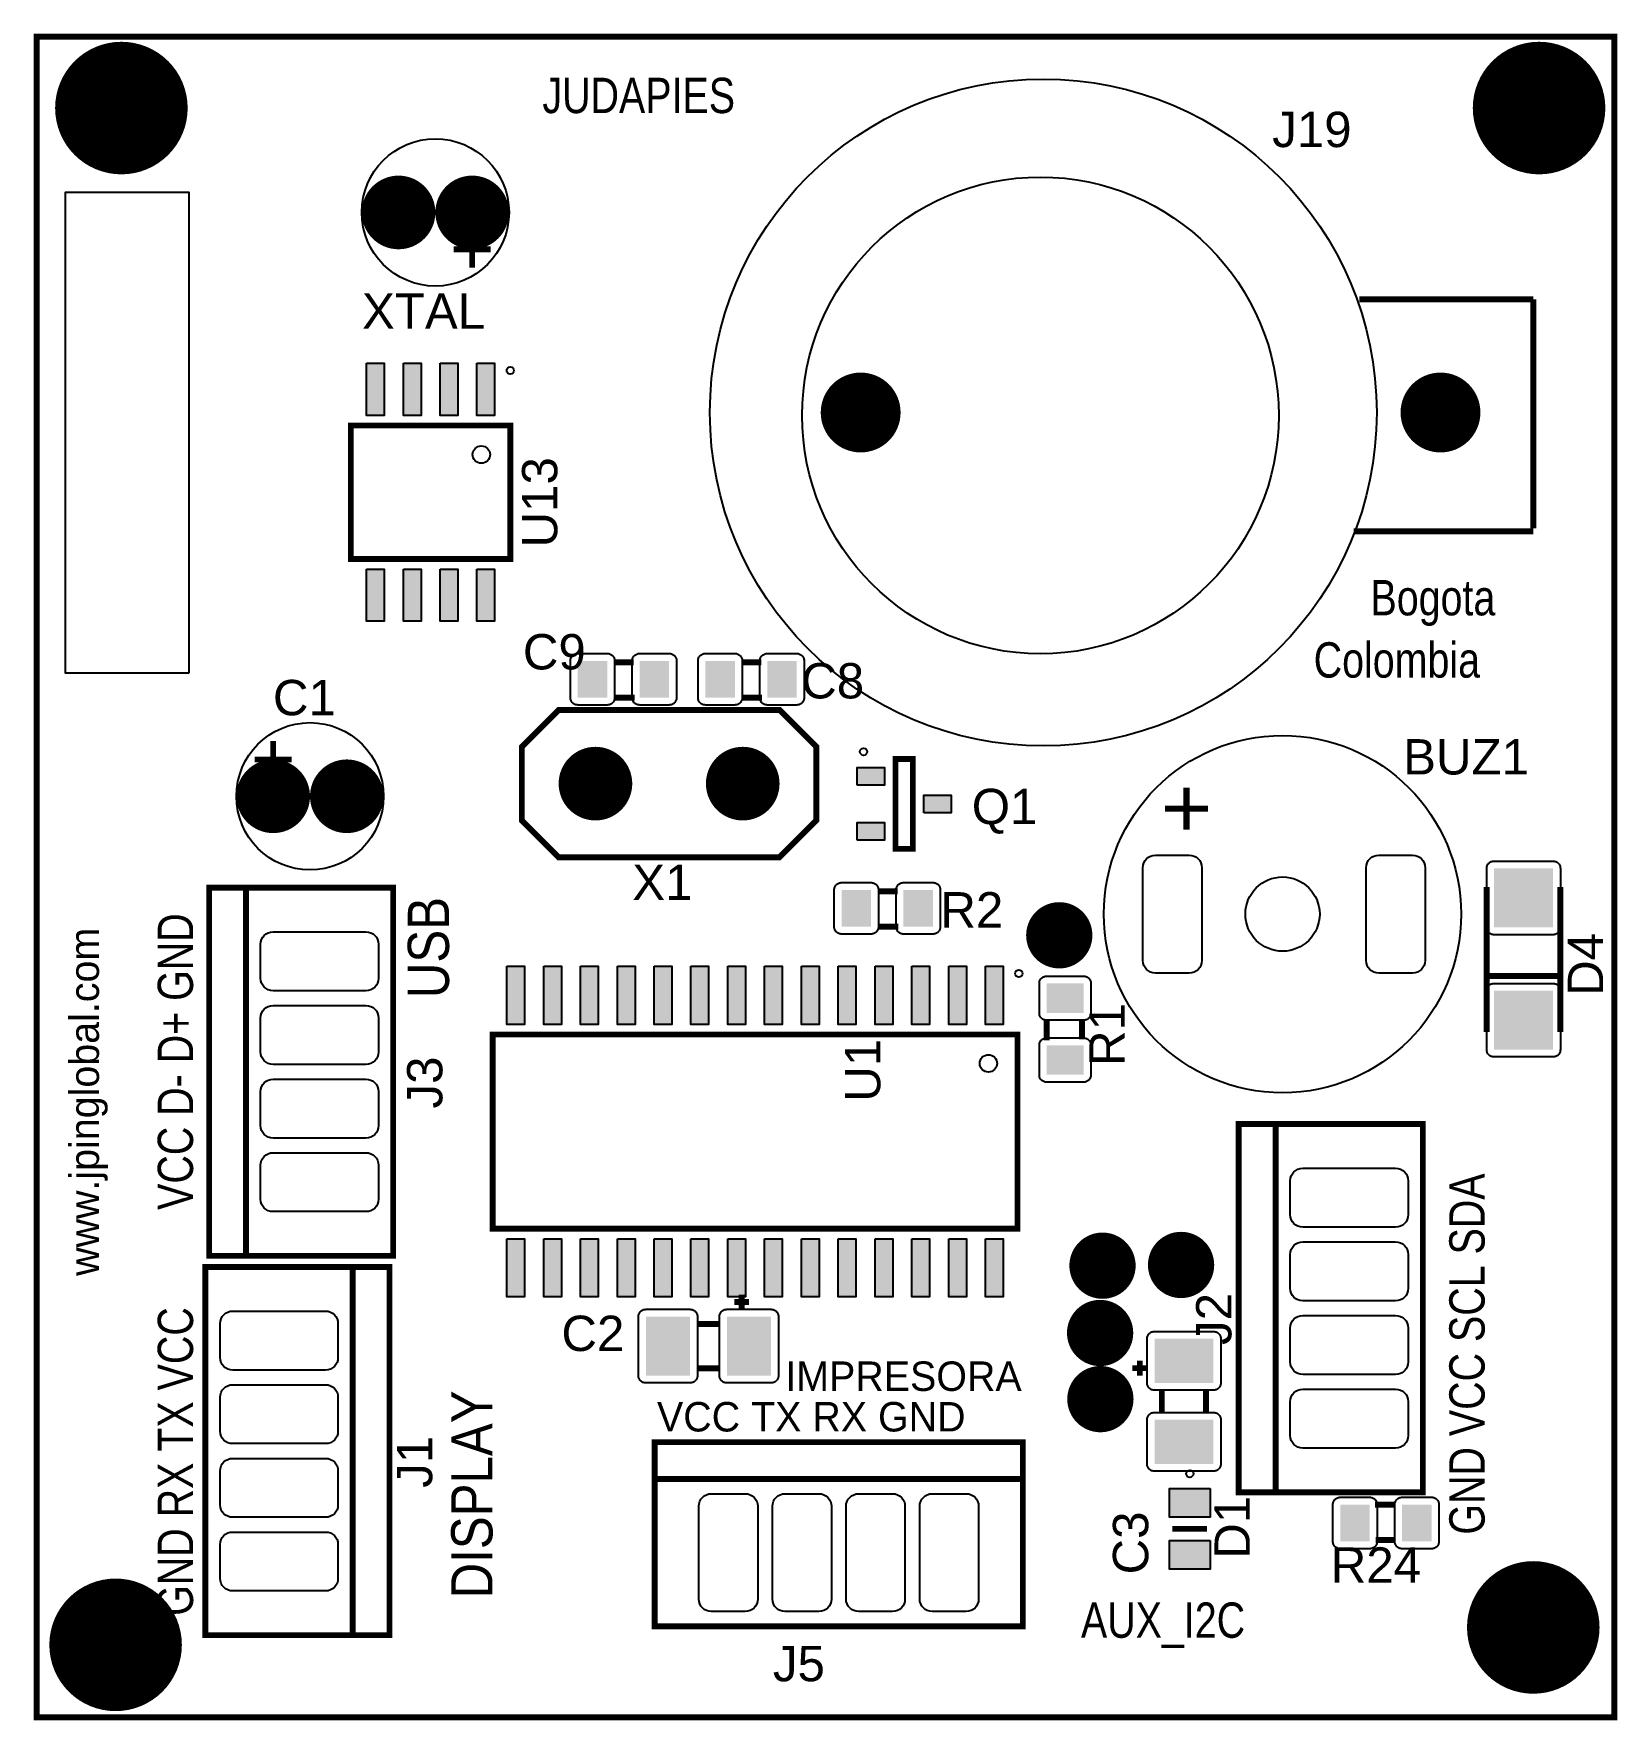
# Model space of a CAD drawing. Header units: inches. Extents: x -1.08 to 1.08, y -1.14 to 1.14.
import ezdxf

# ---------------------------------------------------------------- set-up
doc = ezdxf.new("R2010")
doc.units = ezdxf.units.IN
doc.layers.get('0').update_dxf_attribs({"linetype": 'CONTINUOUS'})

msp = doc.modelspace()

# ---------------------------------------------------------------- texts
for s, height, width, p in [('JUDAPIES', 0.048, 0.833333, (-0.384425, 1.037185)), ('JUDAPIES', 0.048, 0.833333, (-0.384425, 1.037185)), ('JUDAPIES', 0.048, 0.833333, (-0.384425, 1.037185)), ('J19', 0.048, 1.041667, (0.606622, 0.991067)), ('J19', 0.048, 1.041667, (0.606622, 0.991067)), ('J19', 0.048, 1.041667, (0.606622, 0.991067)), ('XTAL', 0.048, 1.041667, (-0.629433, 0.744327)), ('XTAL', 0.048, 1.041667, (-0.629433, 0.744327)), ('XTAL', 0.048, 1.041667, (-0.629433, 0.744327)), ('Bogota', 0.048, 0.833333, (0.740126, 0.355248)), ('Bogota', 0.048, 0.833333, (0.740126, 0.355248)), ('Bogota', 0.048, 0.833333, (0.740126, 0.355248)), ('C9', 0.048, 1.041667, (-0.410961, 0.281823)), ('C9', 0.048, 1.041667, (-0.410961, 0.281823)), ('C9', 0.048, 1.041667, (-0.410961, 0.281823)), ('Colombia', 0.048, 0.833333, (0.662945, 0.27072)), ('Colombia', 0.048, 0.833333, (0.662945, 0.27072)), ('Colombia', 0.048, 0.833333, (0.662945, 0.27072)), ('C8', 0.048, 1.041667, (-0.033008, 0.242453)), ('C8', 0.048, 1.041667, (-0.033008, 0.242453)), ('C8', 0.048, 1.041667, (-0.033008, 0.242453)), ('C1', 0.048, 1.041667, (-0.750409, 0.21961)), ('C1', 0.048, 1.041667, (-0.750409, 0.21961)), ('C1', 0.048, 1.041667, (-0.750409, 0.21961)), ('BUZ1', 0.048, 1.041667, (0.784441, 0.139183)), ('BUZ1', 0.048, 1.041667, (0.784441, 0.139183)), ('BUZ1', 0.048, 1.041667, (0.784441, 0.139183)), ('Q1', 0.048, 1.041667, (0.198614, 0.071752)), ('Q1', 0.048, 1.041667, (0.198614, 0.071752)), ('Q1', 0.048, 1.041667, (0.198614, 0.071752)), ('+', 0.08, 1.125, (0.455307, 0.054098)), ('+', 0.08, 1.125, (0.455307, 0.054098)), ('+', 0.08, 1.125, (0.455307, 0.054098)), ('X1', 0.048, 1.041667, (-0.262409, -0.031224)), ('X1', 0.048, 1.041667, (-0.262409, -0.031224)), ('X1', 0.048, 1.041667, (-0.262409, -0.031224)), ('R2', 0.048, 1.041667, (0.155969, -0.068571)), ('R2', 0.048, 1.041667, (0.155969, -0.068571)), ('R2', 0.048, 1.041667, (0.155969, -0.068571)), ('C2', 0.048, 1.041667, (-0.358591, -0.643618)), ('C2', 0.048, 1.041667, (-0.358591, -0.643618)), ('C2', 0.048, 1.041667, (-0.358591, -0.643618)), ('R24', 0.048, 1.041667, (0.686087, -0.958161)), ('R24', 0.048, 1.041667, (0.686087, -0.958161)), ('R24', 0.048, 1.041667, (0.686087, -0.958161)), ('AUX_I2C', 0.048, 0.833333, (0.346906, -1.032996)), ('AUX_I2C', 0.048, 0.833333, (0.346906, -1.032996)), ('AUX_I2C', 0.048, 0.833333, (0.346906, -1.032996)), ('J5', 0.048, 1.041667, (-0.071417, -1.092035)), ('J5', 0.048, 1.041667, (-0.071417, -1.092035)), ('J5', 0.048, 1.041667, (-0.071417, -1.092035))]:
    msp.add_text(s, height=height, dxfattribs=dict(width=width)).set_placement(p)
for s, height, width, p in [('U13', 0.048, 1.041667, (-0.364181, 0.447406)), ('U13', 0.048, 1.041667, (-0.364181, 0.447406)), ('U13', 0.048, 1.041667, (-0.364181, 0.447406)), ('USB', 0.056, 0.892857, (-0.511283, -0.164602)), ('USB', 0.056, 0.892857, (-0.511283, -0.164602)), ('USB', 0.056, 0.892857, (-0.511283, -0.164602)), ('VCC D- D+ GND', 0.048, 0.833333, (-0.858866, -0.452004)), ('VCC D- D+ GND', 0.048, 0.833333, (-0.858866, -0.452004)), ('VCC D- D+ GND', 0.048, 0.833333, (-0.858866, -0.452004)), ('D4', 0.048, 1.041667, (1.055953, -0.16139)), ('D4', 0.048, 1.041667, (1.055953, -0.16139)), ('D4', 0.048, 1.041667, (1.055953, -0.16139)), ('R1', 0.048, 1.041667, (0.406386, -0.256563)), ('R1', 0.048, 1.041667, (0.406386, -0.256563)), ('R1', 0.048, 1.041667, (0.406386, -0.256563)), ('U1', 0.048, 1.041667, (0.074465, -0.305114)), ('U1', 0.048, 1.041667, (0.074465, -0.305114)), ('U1', 0.048, 1.041667, (0.074465, -0.305114)), ('J3', 0.048, 1.041667, (-0.520276, -0.31439)), ('J3', 0.048, 1.041667, (-0.520276, -0.31439)), ('J3', 0.048, 1.041667, (-0.520276, -0.31439)), ('GND VCC SCL SDA', 0.048, 0.833333, (0.895134, -0.892909)), ('GND VCC SCL SDA', 0.048, 0.833333, (0.895134, -0.892909)), ('GND VCC SCL SDA', 0.048, 0.833333, (0.895134, -0.892909)), ('J2', 0.048, 1.041667, (0.551213, -0.635429)), ('J2', 0.048, 1.041667, (0.551213, -0.635429)), ('J2', 0.048, 1.041667, (0.551213, -0.635429)), ('GND RX TX VCC', 0.048, 0.833333, (-0.858866, -1.003185)), ('GND RX TX VCC', 0.048, 0.833333, (-0.858866, -1.003185)), ('GND RX TX VCC', 0.048, 0.833333, (-0.858866, -1.003185)), ('DISPLAY', 0.056, 0.892857, (-0.452228, -0.979563)), ('DISPLAY', 0.056, 0.892857, (-0.452228, -0.979563)), ('DISPLAY', 0.056, 0.892857, (-0.452228, -0.979563)), ('J1', 0.048, 1.041667, (-0.534047, -0.82939)), ('J1', 0.048, 1.041667, (-0.534047, -0.82939)), ('J1', 0.048, 1.041667, (-0.534047, -0.82939)), ('D1', 0.048, 1.041667, (0.576236, -0.925685)), ('D1', 0.048, 1.041667, (0.576236, -0.925685)), ('D1', 0.048, 1.041667, (0.576236, -0.925685)), ('C3', 0.048, 1.041667, (0.438299, -0.946965)), ('C3', 0.048, 1.041667, (0.438299, -0.946965)), ('C3', 0.048, 1.041667, (0.438299, -0.946965))]:
    msp.add_text(s, height=height, rotation=90, dxfattribs=dict(width=width)).set_placement(p)
msp.add_text('www.jpinglobal.com', height=0.04, rotation=90).set_placement((-0.986654, -0.54161))
msp.add_text('www.jpinglobal.com', height=0.04, rotation=90).set_placement((-0.986654, -0.54161))
msp.add_text('www.jpinglobal.com', height=0.04, rotation=90).set_placement((-0.986654, -0.54161))
for s, p in [('IMPRESORA', (-0.054598, -0.697791)), ('IMPRESORA', (-0.054598, -0.697791)), ('IMPRESORA', (-0.054598, -0.697791)), ('VCC TX RX GND', (-0.228844, -0.752865)), ('VCC TX RX GND', (-0.228844, -0.752865)), ('VCC TX RX GND', (-0.228844, -0.752865))]:
    msp.add_text(s, height=0.04).set_placement(p)

# ---------------------------------------------------------------- blocks, each defined once
blk = doc.blocks.new('RPAD')
blk.add_trace([(-0.5, -0.5), (-0.5, 0.5), (0.5, -0.5), (0.5, 0.5)])
blk = doc.blocks.new('EPAD')
at = {"const_width": 0.5}
blk.add_lwpolyline([(-0.25, 0, 1), (0.25, 0, 1)], format="xyb", close=True, dxfattribs=at)

# ---------------------------------------------------------------- linework, layer by layer
for points, const_width in [([(-1.071228, -1.14098), (1.071228, -1.14098), (1.071228, 1.14098), (-1.071228, 1.14098), (-1.071228, -1.14098)], 0.008), ([(-1.071228, -1.14098), (1.071228, -1.14098), (1.071228, 1.14098), (-1.071228, 1.14098), (-1.071228, -1.14098)], 0.008), ([(-1.071228, -1.14098), (1.071228, -1.14098), (1.071228, 1.14098), (-1.071228, 1.14098), (-1.071228, -1.14098)], 0.008), ([(-0.479795, 0.827327), (-0.479795, 0.877327)], 0.008), ([(-0.479795, 0.827327), (-0.479795, 0.877327)], 0.008), ([(-0.479795, 0.827327), (-0.479795, 0.877327)], 0.008), ([(-0.454795, 0.852327), (-0.504795, 0.852327)], 0.008), ([(-0.454795, 0.852327), (-0.504795, 0.852327)], 0.008), ([(-0.454795, 0.852327), (-0.504795, 0.852327)], 0.008), ([(0.724929, 0.784217), (0.96115, 0.784217)], 0.008), ([(0.724929, 0.784217), (0.96115, 0.784217)], 0.008), ([(0.724929, 0.784217), (0.96115, 0.784217)], 0.008), ([(0.96115, 0.473193), (0.96115, 0.784217)], 0.008), ([(0.96115, 0.473193), (0.96115, 0.784217)], 0.008), ([(0.96115, 0.473193), (0.96115, 0.784217)], 0.008), ([(-0.644559, 0.612957), (-0.644559, 0.431854), (-0.428024, 0.431854), (-0.428024, 0.612957), (-0.644559, 0.612957)], 0.007874), ([(-0.644559, 0.612957), (-0.644559, 0.431854), (-0.428024, 0.431854), (-0.428024, 0.612957), (-0.644559, 0.612957)], 0.007874), ([(-0.644559, 0.612957), (-0.644559, 0.431854), (-0.428024, 0.431854), (-0.428024, 0.612957), (-0.644559, 0.612957)], 0.007874), ([(0.96115, 0.469256), (0.717055, 0.469256)], 0.008), ([(0.96115, 0.469256), (0.717055, 0.469256)], 0.008), ([(0.96115, 0.469256), (0.717055, 0.469256)], 0.008), ([(-0.287346, 0.291508), (-0.260346, 0.291508)], 0.008), ([(-0.287346, 0.291508), (-0.260346, 0.291508)], 0.008), ([(-0.287346, 0.291508), (-0.260346, 0.291508)], 0.008), ([(-0.114118, 0.291508), (-0.087118, 0.291508)], 0.008), ([(-0.114118, 0.291508), (-0.087118, 0.291508)], 0.008), ([(-0.114118, 0.291508), (-0.087118, 0.291508)], 0.008), ([(-0.062409, 0.026776), (-0.362409, 0.026776), (-0.412409, 0.076776), (-0.412409, 0.176776), (-0.362409, 0.226776), (-0.062409, 0.226776), (-0.012409, 0.176776), (-0.012409, 0.076776), (-0.062409, 0.026776)], 0.008), ([(-0.062409, 0.026776), (-0.362409, 0.026776), (-0.412409, 0.076776), (-0.412409, 0.176776), (-0.362409, 0.226776), (-0.062409, 0.226776), (-0.012409, 0.176776), (-0.012409, 0.076776), (-0.062409, 0.026776)], 0.008), ([(-0.062409, 0.026776), (-0.362409, 0.026776), (-0.412409, 0.076776), (-0.412409, 0.176776), (-0.362409, 0.226776), (-0.062409, 0.226776), (-0.012409, 0.176776), (-0.012409, 0.076776), (-0.062409, 0.026776)], 0.008), ([(-0.287346, 0.243508), (-0.259346, 0.243508)], 0.008), ([(-0.287346, 0.243508), (-0.259346, 0.243508)], 0.008), ([(-0.287346, 0.243508), (-0.259346, 0.243508)], 0.008), ([(-0.114118, 0.243508), (-0.086118, 0.243508)], 0.008), ([(-0.114118, 0.243508), (-0.086118, 0.243508)], 0.008), ([(-0.114118, 0.243508), (-0.086118, 0.243508)], 0.008), ([(-0.750047, 0.18461), (-0.750047, 0.13461)], 0.008), ([(-0.750047, 0.18461), (-0.750047, 0.13461)], 0.008), ([(-0.750047, 0.18461), (-0.750047, 0.13461)], 0.008), ([(-0.775047, 0.15961), (-0.725047, 0.15961)], 0.008), ([(-0.775047, 0.15961), (-0.725047, 0.15961)], 0.008), ([(-0.775047, 0.15961), (-0.725047, 0.15961)], 0.008), ([(0.095071, 0.038193), (0.118693, 0.038193), (0.118693, 0.16024), (0.095071, 0.16024), (0.095071, 0.038193)], 0.007874), ([(0.095071, 0.038193), (0.118693, 0.038193), (0.118693, 0.16024), (0.095071, 0.16024), (0.095071, 0.038193)], 0.007874), ([(0.095071, 0.038193), (0.118693, 0.038193), (0.118693, 0.16024), (0.095071, 0.16024), (0.095071, 0.038193)], 0.007874), ([(-0.837047, -0.51439), (-0.587047, -0.51439), (-0.587047, -0.01439), (-0.837047, -0.01439), (-0.837047, -0.51439)], 0.008), ([(-0.837047, -0.51439), (-0.587047, -0.51439), (-0.587047, -0.01439), (-0.837047, -0.01439), (-0.837047, -0.51439)], 0.008), ([(-0.837047, -0.51439), (-0.587047, -0.51439), (-0.587047, -0.01439), (-0.837047, -0.01439), (-0.837047, -0.51439)], 0.008), ([(-0.787047, -0.51439), (-0.787047, -0.01439)], 0.008), ([(-0.787047, -0.51439), (-0.787047, -0.01439)], 0.008), ([(-0.787047, -0.51439), (-0.787047, -0.01439)], 0.008), ([(0.070921, -0.019516), (0.097921, -0.019516)], 0.008), ([(0.070921, -0.019516), (0.097921, -0.019516)], 0.008), ([(0.070921, -0.019516), (0.097921, -0.019516)], 0.008), ([(0.897953, -0.21039), (0.897953, -0.01339)], 0.008), ([(0.897953, -0.21039), (0.897953, -0.01339)], 0.008), ([(0.897953, -0.21039), (0.897953, -0.01339)], 0.008), ([(0.997953, -0.01339), (0.997953, -0.21039)], 0.008), ([(0.997953, -0.01339), (0.997953, -0.21039)], 0.008), ([(0.997953, -0.01339), (0.997953, -0.21039)], 0.008), ([(0.070921, -0.067516), (0.098921, -0.067516)], 0.008), ([(0.070921, -0.067516), (0.098921, -0.067516)], 0.008), ([(0.070921, -0.067516), (0.098921, -0.067516)], 0.008), ([(0.997953, -0.13439), (0.897953, -0.13439)], 0.008), ([(0.997953, -0.13439), (0.897953, -0.13439)], 0.008), ([(0.997953, -0.13439), (0.897953, -0.13439)], 0.008), ([(0.300386, -0.193563), (0.300386, -0.221563)], 0.008), ([(0.300386, -0.193563), (0.300386, -0.221563)], 0.008), ([(0.300386, -0.193563), (0.300386, -0.221563)], 0.008), ([(0.348386, -0.193563), (0.348386, -0.220563)], 0.008), ([(0.348386, -0.193563), (0.348386, -0.220563)], 0.008), ([(0.348386, -0.193563), (0.348386, -0.220563)], 0.008), ([(-0.451976, -0.213776), (-0.451976, -0.477555), (0.260622, -0.477555), (0.260622, -0.213776), (-0.451976, -0.213776)], 0.007874), ([(-0.451976, -0.213776), (-0.451976, -0.477555), (0.260622, -0.477555), (0.260622, -0.213776), (-0.451976, -0.213776)], 0.007874), ([(-0.451976, -0.213776), (-0.451976, -0.477555), (0.260622, -0.477555), (0.260622, -0.213776), (-0.451976, -0.213776)], 0.007874), ([(0.561213, -0.835429), (0.811213, -0.835429), (0.811213, -0.335429), (0.561213, -0.335429), (0.561213, -0.835429)], 0.008), ([(0.561213, -0.835429), (0.811213, -0.835429), (0.811213, -0.335429), (0.561213, -0.335429), (0.561213, -0.835429)], 0.008), ([(0.561213, -0.835429), (0.811213, -0.835429), (0.811213, -0.335429), (0.561213, -0.335429), (0.561213, -0.835429)], 0.008), ([(0.611213, -0.835429), (0.611213, -0.335429)], 0.008), ([(0.611213, -0.835429), (0.611213, -0.335429)], 0.008), ([(0.611213, -0.835429), (0.611213, -0.335429)], 0.008), ([(-0.842047, -1.02939), (-0.592047, -1.02939), (-0.592047, -0.52939), (-0.842047, -0.52939), (-0.842047, -1.02939)], 0.008), ([(-0.842047, -1.02939), (-0.592047, -1.02939), (-0.592047, -0.52939), (-0.842047, -0.52939), (-0.842047, -1.02939)], 0.008), ([(-0.842047, -1.02939), (-0.592047, -1.02939), (-0.592047, -0.52939), (-0.842047, -0.52939), (-0.842047, -1.02939)], 0.008), ([(-0.642047, -0.52939), (-0.642047, -1.02939)], 0.008), ([(-0.642047, -0.52939), (-0.642047, -1.02939)], 0.008), ([(-0.642047, -0.52939), (-0.642047, -1.02939)], 0.008), ([(-0.113984, -0.567004), (-0.113984, -0.587004)], 0.008), ([(-0.113984, -0.567004), (-0.113984, -0.587004)], 0.008), ([(-0.113984, -0.567004), (-0.113984, -0.587004)], 0.008), ([(-0.123984, -0.577004), (-0.103984, -0.577004)], 0.008), ([(-0.123984, -0.577004), (-0.103984, -0.577004)], 0.008), ([(-0.123984, -0.577004), (-0.103984, -0.577004)], 0.008), ([(-0.173984, -0.607004), (-0.143984, -0.607004)], 0.008), ([(-0.173984, -0.607004), (-0.143984, -0.607004)], 0.008), ([(-0.173984, -0.607004), (-0.143984, -0.607004)], 0.008), ([(-0.173984, -0.667004), (-0.143984, -0.667004)], 0.008), ([(-0.173984, -0.667004), (-0.143984, -0.667004)], 0.008), ([(-0.173984, -0.667004), (-0.143984, -0.667004)], 0.008), ([(0.416803, -0.666925), (0.436803, -0.666925)], 0.008), ([(0.416803, -0.666925), (0.436803, -0.666925)], 0.008), ([(0.416803, -0.666925), (0.436803, -0.666925)], 0.008), ([(0.426803, -0.676925), (0.426803, -0.656925)], 0.008), ([(0.426803, -0.676925), (0.426803, -0.656925)], 0.008), ([(0.426803, -0.676925), (0.426803, -0.656925)], 0.008), ([(0.456803, -0.726925), (0.456803, -0.696925)], 0.008), ([(0.456803, -0.726925), (0.456803, -0.696925)], 0.008), ([(0.456803, -0.726925), (0.456803, -0.696925)], 0.008), ([(0.516803, -0.726925), (0.516803, -0.696925)], 0.008), ([(0.516803, -0.726925), (0.516803, -0.696925)], 0.008), ([(0.516803, -0.726925), (0.516803, -0.696925)], 0.008), ([(-0.232047, -1.01739), (0.267953, -1.01739), (0.267953, -0.76739), (-0.232047, -0.76739), (-0.232047, -1.01739)], 0.008), ([(-0.232047, -1.01739), (0.267953, -1.01739), (0.267953, -0.76739), (-0.232047, -0.76739), (-0.232047, -1.01739)], 0.008), ([(-0.232047, -1.01739), (0.267953, -1.01739), (0.267953, -0.76739), (-0.232047, -0.76739), (-0.232047, -1.01739)], 0.008), ([(-0.232047, -0.81739), (0.267953, -0.81739)], 0.008), ([(-0.232047, -0.81739), (0.267953, -0.81739)], 0.008), ([(-0.232047, -0.81739), (0.267953, -0.81739)], 0.008), ([(0.774087, -0.852161), (0.746087, -0.852161)], 0.008), ([(0.774087, -0.852161), (0.746087, -0.852161)], 0.008), ([(0.774087, -0.852161), (0.746087, -0.852161)], 0.008), ([(0.518299, -0.885035), (0.471055, -0.885035)], 0.007874), ([(0.518299, -0.885035), (0.471055, -0.885035)], 0.007874), ([(0.518299, -0.885035), (0.471055, -0.885035)], 0.007874), ([(0.774087, -0.900161), (0.747087, -0.900161)], 0.008), ([(0.774087, -0.900161), (0.747087, -0.900161)], 0.008), ([(0.774087, -0.900161), (0.747087, -0.900161)], 0.008)]:
    msp.add_lwpolyline(points, dxfattribs=dict(const_width=const_width))
msp.add_lwpolyline([(-0.86398, 0.277295), (-0.86398, 0.929264), (-1.032484, 0.929264), (-1.032484, 0.277295), (-0.86398, 0.277295)])
for points in [[(-0.623291, 0.697669), (-0.599291, 0.697669), (-0.599291, 0.626669), (-0.623291, 0.626669), (-0.623291, 0.697669)], [(-0.573291, 0.697669), (-0.549291, 0.697669), (-0.549291, 0.626669), (-0.573291, 0.626669), (-0.573291, 0.697669)], [(-0.523291, 0.697669), (-0.499291, 0.697669), (-0.499291, 0.626669), (-0.523291, 0.626669), (-0.523291, 0.697669)], [(-0.473291, 0.697669), (-0.449291, 0.697669), (-0.449291, 0.626669), (-0.473291, 0.626669), (-0.473291, 0.697669)], [(-0.623291, 0.418142), (-0.599291, 0.418142), (-0.599291, 0.347142), (-0.623291, 0.347142), (-0.623291, 0.418142)], [(-0.573291, 0.418142), (-0.549291, 0.418142), (-0.549291, 0.347142), (-0.573291, 0.347142), (-0.573291, 0.418142)], [(-0.523291, 0.418142), (-0.499291, 0.418142), (-0.499291, 0.347142), (-0.523291, 0.347142), (-0.523291, 0.418142)], [(-0.473291, 0.418142), (-0.449291, 0.418142), (-0.449291, 0.347142), (-0.473291, 0.347142), (-0.473291, 0.418142)], [(-0.336346, 0.303508), (-0.296346, 0.303508), (-0.295307, 0.303457), (-0.294302, 0.303309), (-0.293335, 0.303067), (-0.292411, 0.302736), (-0.291535, 0.302322), (-0.290711, 0.301827), (-0.289943, 0.301257), (-0.289237, 0.300617), (-0.288597, 0.299911), (-0.288028, 0.299144), (-0.287533, 0.29832), (-0.287118, 0.297443), (-0.286787, 0.296519), (-0.286545, 0.295552), (-0.286397, 0.294547), (-0.286346, 0.293508), (-0.286346, 0.243508), (-0.286397, 0.242469), (-0.286545, 0.241463), (-0.286787, 0.240496), (-0.287118, 0.239572), (-0.287533, 0.238696), (-0.288028, 0.237872), (-0.288597, 0.237105), (-0.289237, 0.236398), (-0.289943, 0.235758), (-0.290711, 0.235189), (-0.291535, 0.234694), (-0.292411, 0.23428), (-0.293335, 0.233949), (-0.294302, 0.233707), (-0.295307, 0.233558), (-0.296346, 0.233508), (-0.336346, 0.233508), (-0.337386, 0.233558), (-0.338391, 0.233707), (-0.339358, 0.233949), (-0.340282, 0.23428), (-0.341158, 0.234694), (-0.341982, 0.235189), (-0.34275, 0.235758), (-0.343456, 0.236398), (-0.344096, 0.237105), (-0.344665, 0.237872), (-0.34516, 0.238696), (-0.345575, 0.239572), (-0.345906, 0.240496), (-0.346148, 0.241463), (-0.346296, 0.242469), (-0.346346, 0.243508), (-0.346346, 0.293508), (-0.346296, 0.294547), (-0.346148, 0.295552), (-0.345906, 0.296519), (-0.345575, 0.297443), (-0.34516, 0.29832), (-0.344665, 0.299144), (-0.344096, 0.299911), (-0.343456, 0.300617), (-0.34275, 0.301257), (-0.341982, 0.301827), (-0.341158, 0.302322), (-0.340282, 0.302736), (-0.339358, 0.303067), (-0.338391, 0.303309), (-0.337386, 0.303457), (-0.336346, 0.303508)], [(-0.252346, 0.303508), (-0.212346, 0.303508), (-0.211307, 0.303457), (-0.210302, 0.303309), (-0.209335, 0.303067), (-0.208411, 0.302736), (-0.207535, 0.302322), (-0.206711, 0.301827), (-0.205943, 0.301257), (-0.205237, 0.300617), (-0.204597, 0.299911), (-0.204028, 0.299144), (-0.203533, 0.29832), (-0.203118, 0.297443), (-0.202787, 0.296519), (-0.202545, 0.295552), (-0.202397, 0.294547), (-0.202346, 0.293508), (-0.202346, 0.243508), (-0.202397, 0.242469), (-0.202545, 0.241463), (-0.202787, 0.240496), (-0.203118, 0.239572), (-0.203533, 0.238696), (-0.204028, 0.237872), (-0.204597, 0.237105), (-0.205237, 0.236398), (-0.205943, 0.235758), (-0.206711, 0.235189), (-0.207535, 0.234694), (-0.208411, 0.23428), (-0.209335, 0.233949), (-0.210302, 0.233707), (-0.211307, 0.233558), (-0.212346, 0.233508), (-0.252346, 0.233508), (-0.253386, 0.233558), (-0.254391, 0.233707), (-0.255358, 0.233949), (-0.256282, 0.23428), (-0.257158, 0.234694), (-0.257982, 0.235189), (-0.25875, 0.235758), (-0.259456, 0.236398), (-0.260096, 0.237105), (-0.260665, 0.237872), (-0.26116, 0.238696), (-0.261575, 0.239572), (-0.261906, 0.240496), (-0.262148, 0.241463), (-0.262296, 0.242469), (-0.262346, 0.243508), (-0.262346, 0.293508), (-0.262296, 0.294547), (-0.262148, 0.295552), (-0.261906, 0.296519), (-0.261575, 0.297443), (-0.26116, 0.29832), (-0.260665, 0.299144), (-0.260096, 0.299911), (-0.259456, 0.300617), (-0.25875, 0.301257), (-0.257982, 0.301827), (-0.257158, 0.302322), (-0.256282, 0.302736), (-0.255358, 0.303067), (-0.254391, 0.303309), (-0.253386, 0.303457), (-0.252346, 0.303508)], [(-0.163118, 0.303508), (-0.123118, 0.303508), (-0.122079, 0.303457), (-0.121074, 0.303309), (-0.120107, 0.303067), (-0.119183, 0.302736), (-0.118306, 0.302322), (-0.117482, 0.301827), (-0.116715, 0.301257), (-0.116009, 0.300617), (-0.115369, 0.299911), (-0.114799, 0.299144), (-0.114305, 0.29832), (-0.11389, 0.297443), (-0.113559, 0.296519), (-0.113317, 0.295552), (-0.113169, 0.294547), (-0.113118, 0.293508), (-0.113118, 0.243508), (-0.113169, 0.242469), (-0.113317, 0.241463), (-0.113559, 0.240496), (-0.11389, 0.239572), (-0.114305, 0.238696), (-0.114799, 0.237872), (-0.115369, 0.237105), (-0.116009, 0.236398), (-0.116715, 0.235758), (-0.117482, 0.235189), (-0.118306, 0.234694), (-0.119183, 0.23428), (-0.120107, 0.233949), (-0.121074, 0.233707), (-0.122079, 0.233558), (-0.123118, 0.233508), (-0.163118, 0.233508), (-0.164157, 0.233558), (-0.165163, 0.233707), (-0.16613, 0.233949), (-0.167054, 0.23428), (-0.16793, 0.234694), (-0.168754, 0.235189), (-0.169522, 0.235758), (-0.170228, 0.236398), (-0.170868, 0.237105), (-0.171437, 0.237872), (-0.171931, 0.238696), (-0.172346, 0.239572), (-0.172677, 0.240496), (-0.172919, 0.241463), (-0.173068, 0.242469), (-0.173118, 0.243508), (-0.173118, 0.293508), (-0.173068, 0.294547), (-0.172919, 0.295552), (-0.172677, 0.296519), (-0.172346, 0.297443), (-0.171931, 0.29832), (-0.171437, 0.299144), (-0.170868, 0.299911), (-0.170228, 0.300617), (-0.169522, 0.301257), (-0.168754, 0.301827), (-0.16793, 0.302322), (-0.167054, 0.302736), (-0.16613, 0.303067), (-0.165163, 0.303309), (-0.164157, 0.303457), (-0.163118, 0.303508)], [(-0.079118, 0.303508), (-0.039118, 0.303508), (-0.038079, 0.303457), (-0.037074, 0.303309), (-0.036107, 0.303067), (-0.035183, 0.302736), (-0.034306, 0.302322), (-0.033482, 0.301827), (-0.032715, 0.301257), (-0.032009, 0.300617), (-0.031369, 0.299911), (-0.030799, 0.299144), (-0.030305, 0.29832), (-0.02989, 0.297443), (-0.029559, 0.296519), (-0.029317, 0.295552), (-0.029169, 0.294547), (-0.029118, 0.293508), (-0.029118, 0.243508), (-0.029169, 0.242469), (-0.029317, 0.241463), (-0.029559, 0.240496), (-0.02989, 0.239572), (-0.030305, 0.238696), (-0.030799, 0.237872), (-0.031369, 0.237105), (-0.032009, 0.236398), (-0.032715, 0.235758), (-0.033482, 0.235189), (-0.034306, 0.234694), (-0.035183, 0.23428), (-0.036107, 0.233949), (-0.037074, 0.233707), (-0.038079, 0.233558), (-0.039118, 0.233508), (-0.079118, 0.233508), (-0.080157, 0.233558), (-0.081163, 0.233707), (-0.08213, 0.233949), (-0.083054, 0.23428), (-0.08393, 0.234694), (-0.084754, 0.235189), (-0.085522, 0.235758), (-0.086228, 0.236398), (-0.086868, 0.237105), (-0.087437, 0.237872), (-0.087931, 0.238696), (-0.088346, 0.239572), (-0.088677, 0.240496), (-0.088919, 0.241463), (-0.089068, 0.242469), (-0.089118, 0.243508), (-0.089118, 0.293508), (-0.089068, 0.294547), (-0.088919, 0.295552), (-0.088677, 0.296519), (-0.088346, 0.297443), (-0.087931, 0.29832), (-0.087437, 0.299144), (-0.086868, 0.299911), (-0.086228, 0.300617), (-0.085522, 0.301257), (-0.084754, 0.301827), (-0.08393, 0.302322), (-0.083054, 0.302736), (-0.08213, 0.303067), (-0.081163, 0.303309), (-0.080157, 0.303457), (-0.079118, 0.303508)], [(0.043106, 0.124618), (0.043106, 0.148618), (0.080106, 0.148618), (0.080106, 0.124618), (0.043106, 0.124618)], [(0.133657, 0.087217), (0.133657, 0.111217), (0.170657, 0.111217), (0.170657, 0.087217), (0.133657, 0.087217)], [(0.043106, 0.049815), (0.043106, 0.073815), (0.080106, 0.073815), (0.080106, 0.049815), (0.043106, 0.049815)], [(0.448055, 0.02961), (0.494055, 0.02961), (0.497531, 0.029272), (0.500745, 0.028299), (0.503636, 0.026753), (0.506141, 0.024696), (0.508198, 0.022191), (0.509744, 0.0193), (0.510717, 0.016086), (0.511055, 0.01261), (0.511055, -0.11339), (0.510717, -0.116866), (0.509744, -0.12008), (0.508198, -0.122971), (0.506141, -0.125476), (0.503636, -0.127532), (0.500745, -0.129078), (0.497531, -0.130052), (0.494055, -0.13039), (0.448055, -0.13039), (0.444579, -0.130052), (0.441365, -0.129078), (0.438474, -0.127532), (0.435969, -0.125476), (0.433913, -0.122971), (0.432367, -0.12008), (0.431393, -0.116866), (0.431055, -0.11339), (0.431055, 0.01261), (0.431393, 0.016086), (0.432367, 0.0193), (0.433913, 0.022191), (0.435969, 0.024696), (0.438474, 0.026753), (0.441365, 0.028299), (0.444579, 0.029272), (0.448055, 0.02961)], [(0.751205, 0.02961), (0.797205, 0.02961), (0.800681, 0.029272), (0.803895, 0.028299), (0.806786, 0.026753), (0.809291, 0.024696), (0.811347, 0.022191), (0.812893, 0.0193), (0.813867, 0.016086), (0.814205, 0.01261), (0.814205, -0.11339), (0.813867, -0.116866), (0.812893, -0.12008), (0.811347, -0.122971), (0.809291, -0.125476), (0.806786, -0.127532), (0.803895, -0.129078), (0.800681, -0.130052), (0.797205, -0.13039), (0.751205, -0.13039), (0.747729, -0.130052), (0.744515, -0.129078), (0.741624, -0.127532), (0.739119, -0.125476), (0.737062, -0.122971), (0.735516, -0.12008), (0.734543, -0.116866), (0.734205, -0.11339), (0.734205, 0.01261), (0.734543, 0.016086), (0.735516, 0.0193), (0.737062, 0.022191), (0.739119, 0.024696), (0.741624, 0.026753), (0.744515, 0.028299), (0.747729, 0.029272), (0.751205, 0.02961)], [(0.997953, 0.01161), (0.997953, -0.06839), (0.997902, -0.069429), (0.997754, -0.070434), (0.997512, -0.071401), (0.997181, -0.072325), (0.996767, -0.073202), (0.996272, -0.074026), (0.995702, -0.074793), (0.995062, -0.075499), (0.994356, -0.076139), (0.993589, -0.076709), (0.992765, -0.077203), (0.991888, -0.077618), (0.990964, -0.077949), (0.989997, -0.078191), (0.988992, -0.078339), (0.987953, -0.07839), (0.907953, -0.07839), (0.906913, -0.078339), (0.905908, -0.078191), (0.904941, -0.077949), (0.904017, -0.077618), (0.903141, -0.077203), (0.902317, -0.076709), (0.90155, -0.076139), (0.900843, -0.075499), (0.900203, -0.074793), (0.899634, -0.074026), (0.899139, -0.073202), (0.898724, -0.072325), (0.898394, -0.071401), (0.898152, -0.070434), (0.898003, -0.069429), (0.897953, -0.06839), (0.897953, 0.01161), (0.898003, 0.01265), (0.898152, 0.013655), (0.898394, 0.014622), (0.898724, 0.015546), (0.899139, 0.016422), (0.899634, 0.017246), (0.900203, 0.018014), (0.900843, 0.01872), (0.90155, 0.01936), (0.902317, 0.019929), (0.903141, 0.020424), (0.904017, 0.020839), (0.904941, 0.021169), (0.905908, 0.021411), (0.906913, 0.02156), (0.907953, 0.02161), (0.987953, 0.02161), (0.988992, 0.02156), (0.989997, 0.021411), (0.990964, 0.021169), (0.991888, 0.020839), (0.992765, 0.020424), (0.993589, 0.019929), (0.994356, 0.01936), (0.995062, 0.01872), (0.995702, 0.018014), (0.996272, 0.017246), (0.996767, 0.016422), (0.997181, 0.015546), (0.997512, 0.014622), (0.997754, 0.013655), (0.997902, 0.01265), (0.997953, 0.01161)], [(0.021921, -0.007516), (0.061921, -0.007516), (0.062961, -0.007566), (0.063966, -0.007715), (0.064933, -0.007957), (0.065857, -0.008287), (0.066733, -0.008702), (0.067557, -0.009197), (0.068325, -0.009766), (0.069031, -0.010406), (0.069671, -0.011113), (0.07024, -0.01188), (0.070735, -0.012704), (0.07115, -0.01358), (0.07148, -0.014504), (0.071722, -0.015471), (0.071871, -0.016476), (0.071921, -0.017516), (0.071921, -0.067516), (0.071871, -0.068555), (0.071722, -0.06956), (0.07148, -0.070527), (0.07115, -0.071451), (0.070735, -0.072328), (0.07024, -0.073152), (0.069671, -0.073919), (0.069031, -0.074625), (0.068325, -0.075265), (0.067557, -0.075835), (0.066733, -0.07633), (0.065857, -0.076744), (0.064933, -0.077075), (0.063966, -0.077317), (0.062961, -0.077465), (0.061921, -0.077516), (0.021921, -0.077516), (0.020882, -0.077465), (0.019877, -0.077317), (0.01891, -0.077075), (0.017986, -0.076744), (0.017109, -0.07633), (0.016285, -0.075835), (0.015518, -0.075265), (0.014812, -0.074625), (0.014172, -0.073919), (0.013602, -0.073152), (0.013108, -0.072328), (0.012693, -0.071451), (0.012362, -0.070527), (0.01212, -0.06956), (0.011972, -0.068555), (0.011921, -0.067516), (0.011921, -0.017516), (0.011972, -0.016476), (0.01212, -0.015471), (0.012362, -0.014504), (0.012693, -0.01358), (0.013108, -0.012704), (0.013602, -0.01188), (0.014172, -0.011113), (0.014812, -0.010406), (0.015518, -0.009766), (0.016285, -0.009197), (0.017109, -0.008702), (0.017986, -0.008287), (0.01891, -0.007957), (0.019877, -0.007715), (0.020882, -0.007566), (0.021921, -0.007516)], [(0.105921, -0.007516), (0.145921, -0.007516), (0.146961, -0.007566), (0.147966, -0.007715), (0.148933, -0.007957), (0.149857, -0.008287), (0.150733, -0.008702), (0.151557, -0.009197), (0.152325, -0.009766), (0.153031, -0.010406), (0.153671, -0.011113), (0.15424, -0.01188), (0.154735, -0.012704), (0.15515, -0.01358), (0.15548, -0.014504), (0.155722, -0.015471), (0.155871, -0.016476), (0.155921, -0.017516), (0.155921, -0.067516), (0.155871, -0.068555), (0.155722, -0.06956), (0.15548, -0.070527), (0.15515, -0.071451), (0.154735, -0.072328), (0.15424, -0.073152), (0.153671, -0.073919), (0.153031, -0.074625), (0.152325, -0.075265), (0.151557, -0.075835), (0.150733, -0.07633), (0.149857, -0.076744), (0.148933, -0.077075), (0.147966, -0.077317), (0.146961, -0.077465), (0.145921, -0.077516), (0.105921, -0.077516), (0.104882, -0.077465), (0.103877, -0.077317), (0.10291, -0.077075), (0.101986, -0.076744), (0.101109, -0.07633), (0.100285, -0.075835), (0.099518, -0.075265), (0.098812, -0.074625), (0.098172, -0.073919), (0.097602, -0.073152), (0.097108, -0.072328), (0.096693, -0.071451), (0.096362, -0.070527), (0.09612, -0.06956), (0.095972, -0.068555), (0.095921, -0.067516), (0.095921, -0.017516), (0.095972, -0.016476), (0.09612, -0.015471), (0.096362, -0.014504), (0.096693, -0.01358), (0.097108, -0.012704), (0.097602, -0.01188), (0.098172, -0.011113), (0.098812, -0.010406), (0.099518, -0.009766), (0.100285, -0.009197), (0.101109, -0.008702), (0.101986, -0.008287), (0.10291, -0.007957), (0.103877, -0.007715), (0.104882, -0.007566), (0.105921, -0.007516)], [(-0.767047, -0.13739), (-0.767047, -0.09139), (-0.766709, -0.087914), (-0.765736, -0.0847), (-0.76419, -0.081809), (-0.762133, -0.079304), (-0.759628, -0.077247), (-0.756737, -0.075701), (-0.753523, -0.074728), (-0.750047, -0.07439), (-0.624047, -0.07439), (-0.620571, -0.074728), (-0.617357, -0.075701), (-0.614466, -0.077247), (-0.611961, -0.079304), (-0.609905, -0.081809), (-0.608359, -0.0847), (-0.607385, -0.087914), (-0.607047, -0.09139), (-0.607047, -0.13739), (-0.607385, -0.140866), (-0.608359, -0.14408), (-0.609905, -0.146971), (-0.611961, -0.149476), (-0.614466, -0.151532), (-0.617357, -0.153078), (-0.620571, -0.154052), (-0.624047, -0.15439), (-0.750047, -0.15439), (-0.753523, -0.154052), (-0.756737, -0.153078), (-0.759628, -0.151532), (-0.762133, -0.149476), (-0.76419, -0.146971), (-0.765736, -0.14408), (-0.766709, -0.140866), (-0.767047, -0.13739)], [(-0.432677, -0.121126), (-0.408677, -0.121126), (-0.408677, -0.200126), (-0.432677, -0.200126), (-0.432677, -0.121126)], [(-0.382677, -0.121126), (-0.358677, -0.121126), (-0.358677, -0.200126), (-0.382677, -0.200126), (-0.382677, -0.121126)], [(-0.332677, -0.121126), (-0.308677, -0.121126), (-0.308677, -0.200126), (-0.332677, -0.200126), (-0.332677, -0.121126)], [(-0.282677, -0.121126), (-0.258677, -0.121126), (-0.258677, -0.200126), (-0.282677, -0.200126), (-0.282677, -0.121126)], [(-0.232677, -0.121126), (-0.208677, -0.121126), (-0.208677, -0.200126), (-0.232677, -0.200126), (-0.232677, -0.121126)], [(-0.182677, -0.121126), (-0.158677, -0.121126), (-0.158677, -0.200126), (-0.182677, -0.200126), (-0.182677, -0.121126)], [(-0.132677, -0.121126), (-0.108677, -0.121126), (-0.108677, -0.200126), (-0.132677, -0.200126), (-0.132677, -0.121126)], [(-0.082677, -0.121126), (-0.058677, -0.121126), (-0.058677, -0.200126), (-0.082677, -0.200126), (-0.082677, -0.121126)], [(-0.032677, -0.121126), (-0.008677, -0.121126), (-0.008677, -0.200126), (-0.032677, -0.200126), (-0.032677, -0.121126)], [(0.017323, -0.121126), (0.041323, -0.121126), (0.041323, -0.200126), (0.017323, -0.200126), (0.017323, -0.121126)], [(0.067323, -0.121126), (0.091323, -0.121126), (0.091323, -0.200126), (0.067323, -0.200126), (0.067323, -0.121126)], [(0.117323, -0.121126), (0.141323, -0.121126), (0.141323, -0.200126), (0.117323, -0.200126), (0.117323, -0.121126)], [(0.167323, -0.121126), (0.191323, -0.121126), (0.191323, -0.200126), (0.167323, -0.200126), (0.167323, -0.121126)], [(0.217323, -0.121126), (0.241323, -0.121126), (0.241323, -0.200126), (0.217323, -0.200126), (0.217323, -0.121126)], [(0.360386, -0.144563), (0.360386, -0.184563), (0.360335, -0.185602), (0.360187, -0.186607), (0.359945, -0.187574), (0.359614, -0.188498), (0.3592, -0.189375), (0.358705, -0.190199), (0.358135, -0.190967), (0.357495, -0.191672), (0.356789, -0.192313), (0.356022, -0.192882), (0.355198, -0.193376), (0.354321, -0.193791), (0.353397, -0.194122), (0.35243, -0.194364), (0.351425, -0.194513), (0.350386, -0.194563), (0.300386, -0.194563), (0.299346, -0.194513), (0.298341, -0.194364), (0.297374, -0.194122), (0.29645, -0.193791), (0.295574, -0.193376), (0.29475, -0.192882), (0.293983, -0.192313), (0.293276, -0.191672), (0.292636, -0.190967), (0.292067, -0.190199), (0.291572, -0.189375), (0.291157, -0.188498), (0.290827, -0.187574), (0.290585, -0.186607), (0.290436, -0.185602), (0.290386, -0.184563), (0.290386, -0.144563), (0.290436, -0.143524), (0.290585, -0.142519), (0.290827, -0.141552), (0.291157, -0.140628), (0.291572, -0.139751), (0.292067, -0.138927), (0.292636, -0.138159), (0.293276, -0.137454), (0.293983, -0.136813), (0.29475, -0.136244), (0.295574, -0.13575), (0.29645, -0.135335), (0.297374, -0.135004), (0.298341, -0.134762), (0.299346, -0.134613), (0.300386, -0.134563), (0.350386, -0.134563), (0.351425, -0.134613), (0.35243, -0.134762), (0.353397, -0.135004), (0.354321, -0.135335), (0.355198, -0.13575), (0.356022, -0.136244), (0.356789, -0.136813), (0.357495, -0.137454), (0.358135, -0.138159), (0.358705, -0.138927), (0.3592, -0.139751), (0.359614, -0.140628), (0.359945, -0.141552), (0.360187, -0.142519), (0.360335, -0.143524), (0.360386, -0.144563)], [(0.997953, -0.15439), (0.997953, -0.23439), (0.997902, -0.235429), (0.997754, -0.236434), (0.997512, -0.237401), (0.997181, -0.238325), (0.996767, -0.239202), (0.996272, -0.240026), (0.995702, -0.240793), (0.995062, -0.241499), (0.994356, -0.242139), (0.993589, -0.242709), (0.992765, -0.243203), (0.991888, -0.243618), (0.990964, -0.243949), (0.989997, -0.244191), (0.988992, -0.244339), (0.987953, -0.24439), (0.907953, -0.24439), (0.906913, -0.244339), (0.905908, -0.244191), (0.904941, -0.243949), (0.904017, -0.243618), (0.903141, -0.243203), (0.902317, -0.242709), (0.90155, -0.242139), (0.900843, -0.241499), (0.900203, -0.240793), (0.899634, -0.240026), (0.899139, -0.239202), (0.898724, -0.238325), (0.898394, -0.237401), (0.898152, -0.236434), (0.898003, -0.235429), (0.897953, -0.23439), (0.897953, -0.15439), (0.898003, -0.15335), (0.898152, -0.152345), (0.898394, -0.151378), (0.898724, -0.150454), (0.899139, -0.149578), (0.899634, -0.148754), (0.900203, -0.147986), (0.900843, -0.14728), (0.90155, -0.14664), (0.902317, -0.146071), (0.903141, -0.145576), (0.904017, -0.145161), (0.904941, -0.144831), (0.905908, -0.144589), (0.906913, -0.14444), (0.907953, -0.14439), (0.987953, -0.14439), (0.988992, -0.14444), (0.989997, -0.144589), (0.990964, -0.144831), (0.991888, -0.145161), (0.992765, -0.145576), (0.993589, -0.146071), (0.994356, -0.14664), (0.995062, -0.14728), (0.995702, -0.147986), (0.996272, -0.148754), (0.996767, -0.149578), (0.997181, -0.150454), (0.997512, -0.151378), (0.997754, -0.152345), (0.997902, -0.15335), (0.997953, -0.15439)], [(-0.767047, -0.23739), (-0.767047, -0.19139), (-0.766709, -0.187914), (-0.765736, -0.1847), (-0.76419, -0.181809), (-0.762133, -0.179304), (-0.759628, -0.177247), (-0.756737, -0.175701), (-0.753523, -0.174728), (-0.750047, -0.17439), (-0.624047, -0.17439), (-0.620571, -0.174728), (-0.617357, -0.175701), (-0.614466, -0.177247), (-0.611961, -0.179304), (-0.609905, -0.181809), (-0.608359, -0.1847), (-0.607385, -0.187914), (-0.607047, -0.19139), (-0.607047, -0.23739), (-0.607385, -0.240866), (-0.608359, -0.24408), (-0.609905, -0.246971), (-0.611961, -0.249476), (-0.614466, -0.251532), (-0.617357, -0.253078), (-0.620571, -0.254052), (-0.624047, -0.25439), (-0.750047, -0.25439), (-0.753523, -0.254052), (-0.756737, -0.253078), (-0.759628, -0.251532), (-0.762133, -0.249476), (-0.76419, -0.246971), (-0.765736, -0.24408), (-0.766709, -0.240866), (-0.767047, -0.23739)], [(0.360386, -0.228563), (0.360386, -0.268563), (0.360335, -0.269602), (0.360187, -0.270607), (0.359945, -0.271574), (0.359614, -0.272498), (0.3592, -0.273375), (0.358705, -0.274199), (0.358135, -0.274967), (0.357495, -0.275672), (0.356789, -0.276313), (0.356022, -0.276882), (0.355198, -0.277376), (0.354321, -0.277791), (0.353397, -0.278122), (0.35243, -0.278364), (0.351425, -0.278513), (0.350386, -0.278563), (0.300386, -0.278563), (0.299346, -0.278513), (0.298341, -0.278364), (0.297374, -0.278122), (0.29645, -0.277791), (0.295574, -0.277376), (0.29475, -0.276882), (0.293983, -0.276313), (0.293276, -0.275672), (0.292636, -0.274967), (0.292067, -0.274199), (0.291572, -0.273375), (0.291157, -0.272498), (0.290827, -0.271574), (0.290585, -0.270607), (0.290436, -0.269602), (0.290386, -0.268563), (0.290386, -0.228563), (0.290436, -0.227524), (0.290585, -0.226519), (0.290827, -0.225552), (0.291157, -0.224628), (0.291572, -0.223751), (0.292067, -0.222927), (0.292636, -0.222159), (0.293276, -0.221454), (0.293983, -0.220813), (0.29475, -0.220244), (0.295574, -0.21975), (0.29645, -0.219335), (0.297374, -0.219004), (0.298341, -0.218762), (0.299346, -0.218613), (0.300386, -0.218563), (0.350386, -0.218563), (0.351425, -0.218613), (0.35243, -0.218762), (0.353397, -0.219004), (0.354321, -0.219335), (0.355198, -0.21975), (0.356022, -0.220244), (0.356789, -0.220813), (0.357495, -0.221454), (0.358135, -0.222159), (0.358705, -0.222927), (0.3592, -0.223751), (0.359614, -0.224628), (0.359945, -0.225552), (0.360187, -0.226519), (0.360335, -0.227524), (0.360386, -0.228563)], [(-0.767047, -0.33739), (-0.767047, -0.29139), (-0.766709, -0.287914), (-0.765736, -0.2847), (-0.76419, -0.281809), (-0.762133, -0.279304), (-0.759628, -0.277247), (-0.756737, -0.275701), (-0.753523, -0.274728), (-0.750047, -0.27439), (-0.624047, -0.27439), (-0.620571, -0.274728), (-0.617357, -0.275701), (-0.614466, -0.277247), (-0.611961, -0.279304), (-0.609905, -0.281809), (-0.608359, -0.2847), (-0.607385, -0.287914), (-0.607047, -0.29139), (-0.607047, -0.33739), (-0.607385, -0.340866), (-0.608359, -0.34408), (-0.609905, -0.346971), (-0.611961, -0.349476), (-0.614466, -0.351532), (-0.617357, -0.353078), (-0.620571, -0.354052), (-0.624047, -0.35439), (-0.750047, -0.35439), (-0.753523, -0.354052), (-0.756737, -0.353078), (-0.759628, -0.351532), (-0.762133, -0.349476), (-0.76419, -0.346971), (-0.765736, -0.34408), (-0.766709, -0.340866), (-0.767047, -0.33739)], [(-0.767047, -0.43739), (-0.767047, -0.39139), (-0.766709, -0.387914), (-0.765736, -0.3847), (-0.76419, -0.381809), (-0.762133, -0.379304), (-0.759628, -0.377247), (-0.756737, -0.375701), (-0.753523, -0.374728), (-0.750047, -0.37439), (-0.624047, -0.37439), (-0.620571, -0.374728), (-0.617357, -0.375701), (-0.614466, -0.377247), (-0.611961, -0.379304), (-0.609905, -0.381809), (-0.608359, -0.3847), (-0.607385, -0.387914), (-0.607047, -0.39139), (-0.607047, -0.43739), (-0.607385, -0.440866), (-0.608359, -0.44408), (-0.609905, -0.446971), (-0.611961, -0.449476), (-0.614466, -0.451532), (-0.617357, -0.453078), (-0.620571, -0.454052), (-0.624047, -0.45439), (-0.750047, -0.45439), (-0.753523, -0.454052), (-0.756737, -0.453078), (-0.759628, -0.451532), (-0.762133, -0.449476), (-0.76419, -0.446971), (-0.765736, -0.44408), (-0.766709, -0.440866), (-0.767047, -0.43739)], [(0.631213, -0.458429), (0.631213, -0.412429), (0.631551, -0.408953), (0.632524, -0.405739), (0.63407, -0.402848), (0.636127, -0.400343), (0.638631, -0.398287), (0.641522, -0.396741), (0.644737, -0.395767), (0.648213, -0.395429), (0.774213, -0.395429), (0.777689, -0.395767), (0.780903, -0.396741), (0.783794, -0.398287), (0.786298, -0.400343), (0.788355, -0.402848), (0.789901, -0.405739), (0.790874, -0.408953), (0.791213, -0.412429), (0.791213, -0.458429), (0.790874, -0.461905), (0.789901, -0.465119), (0.788355, -0.46801), (0.786298, -0.470515), (0.783794, -0.472572), (0.780903, -0.474118), (0.777689, -0.475091), (0.774213, -0.475429), (0.648213, -0.475429), (0.644737, -0.475091), (0.641522, -0.474118), (0.638631, -0.472572), (0.636127, -0.470515), (0.63407, -0.46801), (0.632524, -0.465119), (0.631551, -0.461905), (0.631213, -0.458429)], [(-0.432677, -0.491205), (-0.408677, -0.491205), (-0.408677, -0.570205), (-0.432677, -0.570205), (-0.432677, -0.491205)], [(-0.382677, -0.491205), (-0.358677, -0.491205), (-0.358677, -0.570205), (-0.382677, -0.570205), (-0.382677, -0.491205)], [(-0.332677, -0.491205), (-0.308677, -0.491205), (-0.308677, -0.570205), (-0.332677, -0.570205), (-0.332677, -0.491205)], [(-0.282677, -0.491205), (-0.258677, -0.491205), (-0.258677, -0.570205), (-0.282677, -0.570205), (-0.282677, -0.491205)], [(-0.232677, -0.491205), (-0.208677, -0.491205), (-0.208677, -0.570205), (-0.232677, -0.570205), (-0.232677, -0.491205)], [(-0.182677, -0.491205), (-0.158677, -0.491205), (-0.158677, -0.570205), (-0.182677, -0.570205), (-0.182677, -0.491205)], [(-0.132677, -0.491205), (-0.108677, -0.491205), (-0.108677, -0.570205), (-0.132677, -0.570205), (-0.132677, -0.491205)], [(-0.082677, -0.491205), (-0.058677, -0.491205), (-0.058677, -0.570205), (-0.082677, -0.570205), (-0.082677, -0.491205)], [(-0.032677, -0.491205), (-0.008677, -0.491205), (-0.008677, -0.570205), (-0.032677, -0.570205), (-0.032677, -0.491205)], [(0.017323, -0.491205), (0.041323, -0.491205), (0.041323, -0.570205), (0.017323, -0.570205), (0.017323, -0.491205)], [(0.067323, -0.491205), (0.091323, -0.491205), (0.091323, -0.570205), (0.067323, -0.570205), (0.067323, -0.491205)], [(0.117323, -0.491205), (0.141323, -0.491205), (0.141323, -0.570205), (0.117323, -0.570205), (0.117323, -0.491205)], [(0.167323, -0.491205), (0.191323, -0.491205), (0.191323, -0.570205), (0.167323, -0.570205), (0.167323, -0.491205)], [(0.217323, -0.491205), (0.241323, -0.491205), (0.241323, -0.570205), (0.217323, -0.570205), (0.217323, -0.491205)], [(0.631213, -0.558429), (0.631213, -0.512429), (0.631551, -0.508953), (0.632524, -0.505739), (0.63407, -0.502848), (0.636127, -0.500343), (0.638631, -0.498287), (0.641522, -0.496741), (0.644737, -0.495767), (0.648213, -0.495429), (0.774213, -0.495429), (0.777689, -0.495767), (0.780903, -0.496741), (0.783794, -0.498287), (0.786298, -0.500343), (0.788355, -0.502848), (0.789901, -0.505739), (0.790874, -0.508953), (0.791213, -0.512429), (0.791213, -0.558429), (0.790874, -0.561905), (0.789901, -0.565119), (0.788355, -0.56801), (0.786298, -0.570515), (0.783794, -0.572572), (0.780903, -0.574118), (0.777689, -0.575091), (0.774213, -0.575429), (0.648213, -0.575429), (0.644737, -0.575091), (0.641522, -0.574118), (0.638631, -0.572572), (0.636127, -0.570515), (0.63407, -0.56801), (0.632524, -0.565119), (0.631551, -0.561905), (0.631213, -0.558429)], [(-0.662047, -0.60639), (-0.662047, -0.65239), (-0.662385, -0.655866), (-0.663359, -0.65908), (-0.664905, -0.661971), (-0.666961, -0.664476), (-0.669466, -0.666532), (-0.672357, -0.668078), (-0.675571, -0.669052), (-0.679047, -0.66939), (-0.805047, -0.66939), (-0.808523, -0.669052), (-0.811737, -0.668078), (-0.814628, -0.666532), (-0.817133, -0.664476), (-0.81919, -0.661971), (-0.820736, -0.65908), (-0.821709, -0.655866), (-0.822047, -0.65239), (-0.822047, -0.60639), (-0.821709, -0.602914), (-0.820736, -0.5997), (-0.81919, -0.596809), (-0.817133, -0.594304), (-0.814628, -0.592247), (-0.811737, -0.590701), (-0.808523, -0.589728), (-0.805047, -0.58939), (-0.679047, -0.58939), (-0.675571, -0.589728), (-0.672357, -0.590701), (-0.669466, -0.592247), (-0.666961, -0.594304), (-0.664905, -0.596809), (-0.663359, -0.5997), (-0.662385, -0.602914), (-0.662047, -0.60639)], [(-0.243984, -0.587004), (-0.183984, -0.587004), (-0.182945, -0.587054), (-0.18194, -0.587203), (-0.180973, -0.587445), (-0.180049, -0.587776), (-0.179172, -0.58819), (-0.178348, -0.588685), (-0.177581, -0.589254), (-0.176875, -0.589894), (-0.176235, -0.590601), (-0.175665, -0.591368), (-0.175171, -0.592192), (-0.174756, -0.593069), (-0.174425, -0.593993), (-0.174183, -0.594959), (-0.174035, -0.595965), (-0.173984, -0.597004), (-0.173984, -0.677004), (-0.174035, -0.678043), (-0.174183, -0.679048), (-0.174425, -0.680015), (-0.174756, -0.680939), (-0.175171, -0.681816), (-0.175665, -0.68264), (-0.176235, -0.683407), (-0.176875, -0.684113), (-0.177581, -0.684754), (-0.178348, -0.685323), (-0.179172, -0.685818), (-0.180049, -0.686232), (-0.180973, -0.686563), (-0.18194, -0.686805), (-0.182945, -0.686954), (-0.183984, -0.687004), (-0.243984, -0.687004), (-0.245024, -0.686954), (-0.246029, -0.686805), (-0.246996, -0.686563), (-0.24792, -0.686232), (-0.248796, -0.685818), (-0.24962, -0.685323), (-0.250388, -0.684754), (-0.251094, -0.684113), (-0.251734, -0.683407), (-0.252303, -0.68264), (-0.252798, -0.681816), (-0.253213, -0.680939), (-0.253543, -0.680015), (-0.253785, -0.679048), (-0.253934, -0.678043), (-0.253984, -0.677004), (-0.253984, -0.597004), (-0.253934, -0.595965), (-0.253785, -0.594959), (-0.253543, -0.593993), (-0.253213, -0.593069), (-0.252798, -0.592192), (-0.252303, -0.591368), (-0.251734, -0.590601), (-0.251094, -0.589894), (-0.250388, -0.589254), (-0.24962, -0.588685), (-0.248796, -0.58819), (-0.24792, -0.587776), (-0.246996, -0.587445), (-0.246029, -0.587203), (-0.245024, -0.587054), (-0.243984, -0.587004)], [(-0.133984, -0.587004), (-0.073984, -0.587004), (-0.072945, -0.587054), (-0.07194, -0.587203), (-0.070973, -0.587445), (-0.070049, -0.587776), (-0.069172, -0.58819), (-0.068348, -0.588685), (-0.067581, -0.589254), (-0.066875, -0.589894), (-0.066235, -0.590601), (-0.065665, -0.591368), (-0.065171, -0.592192), (-0.064756, -0.593069), (-0.064425, -0.593993), (-0.064183, -0.594959), (-0.064035, -0.595965), (-0.063984, -0.597004), (-0.063984, -0.677004), (-0.064035, -0.678043), (-0.064183, -0.679048), (-0.064425, -0.680015), (-0.064756, -0.680939), (-0.065171, -0.681816), (-0.065665, -0.68264), (-0.066235, -0.683407), (-0.066875, -0.684113), (-0.067581, -0.684754), (-0.068348, -0.685323), (-0.069172, -0.685818), (-0.070049, -0.686232), (-0.070973, -0.686563), (-0.07194, -0.686805), (-0.072945, -0.686954), (-0.073984, -0.687004), (-0.133984, -0.687004), (-0.135024, -0.686954), (-0.136029, -0.686805), (-0.136996, -0.686563), (-0.13792, -0.686232), (-0.138796, -0.685818), (-0.13962, -0.685323), (-0.140388, -0.684754), (-0.141094, -0.684113), (-0.141734, -0.683407), (-0.142303, -0.68264), (-0.142798, -0.681816), (-0.143213, -0.680939), (-0.143543, -0.680015), (-0.143785, -0.679048), (-0.143934, -0.678043), (-0.143984, -0.677004), (-0.143984, -0.597004), (-0.143934, -0.595965), (-0.143785, -0.594959), (-0.143543, -0.593993), (-0.143213, -0.593069), (-0.142798, -0.592192), (-0.142303, -0.591368), (-0.141734, -0.590601), (-0.141094, -0.589894), (-0.140388, -0.589254), (-0.13962, -0.588685), (-0.138796, -0.58819), (-0.13792, -0.587776), (-0.136996, -0.587445), (-0.136029, -0.587203), (-0.135024, -0.587054), (-0.133984, -0.587004)], [(0.436803, -0.686925), (0.436803, -0.626925), (0.436854, -0.625886), (0.437002, -0.624881), (0.437244, -0.623914), (0.437575, -0.62299), (0.437989, -0.622113), (0.438484, -0.621289), (0.439054, -0.620522), (0.439694, -0.619816), (0.4404, -0.619176), (0.441167, -0.618606), (0.441991, -0.618112), (0.442868, -0.617697), (0.443792, -0.617366), (0.444759, -0.617124), (0.445764, -0.616976), (0.446803, -0.616925), (0.526803, -0.616925), (0.527843, -0.616976), (0.528848, -0.617124), (0.529815, -0.617366), (0.530739, -0.617697), (0.531615, -0.618112), (0.532439, -0.618606), (0.533206, -0.619176), (0.533913, -0.619816), (0.534553, -0.620522), (0.535122, -0.621289), (0.535617, -0.622113), (0.536031, -0.62299), (0.536362, -0.623914), (0.536604, -0.624881), (0.536753, -0.625886), (0.536803, -0.626925), (0.536803, -0.686925), (0.536753, -0.687965), (0.536604, -0.68897), (0.536362, -0.689937), (0.536031, -0.690861), (0.535617, -0.691737), (0.535122, -0.692561), (0.534553, -0.693329), (0.533913, -0.694035), (0.533206, -0.694675), (0.532439, -0.695244), (0.531615, -0.695739), (0.530739, -0.696154), (0.529815, -0.696484), (0.528848, -0.696726), (0.527843, -0.696875), (0.526803, -0.696925), (0.446803, -0.696925), (0.445764, -0.696875), (0.444759, -0.696726), (0.443792, -0.696484), (0.442868, -0.696154), (0.441991, -0.695739), (0.441167, -0.695244), (0.4404, -0.694675), (0.439694, -0.694035), (0.439054, -0.693329), (0.438484, -0.692561), (0.437989, -0.691737), (0.437575, -0.690861), (0.437244, -0.689937), (0.437002, -0.68897), (0.436854, -0.687965), (0.436803, -0.686925)], [(0.631213, -0.658429), (0.631213, -0.612429), (0.631551, -0.608953), (0.632524, -0.605739), (0.63407, -0.602848), (0.636127, -0.600343), (0.638631, -0.598287), (0.641522, -0.596741), (0.644737, -0.595767), (0.648213, -0.595429), (0.774213, -0.595429), (0.777689, -0.595767), (0.780903, -0.596741), (0.783794, -0.598287), (0.786298, -0.600343), (0.788355, -0.602848), (0.789901, -0.605739), (0.790874, -0.608953), (0.791213, -0.612429), (0.791213, -0.658429), (0.790874, -0.661905), (0.789901, -0.665119), (0.788355, -0.66801), (0.786298, -0.670515), (0.783794, -0.672572), (0.780903, -0.674118), (0.777689, -0.675091), (0.774213, -0.675429), (0.648213, -0.675429), (0.644737, -0.675091), (0.641522, -0.674118), (0.638631, -0.672572), (0.636127, -0.670515), (0.63407, -0.66801), (0.632524, -0.665119), (0.631551, -0.661905), (0.631213, -0.658429)], [(-0.662047, -0.70639), (-0.662047, -0.75239), (-0.662385, -0.755866), (-0.663359, -0.75908), (-0.664905, -0.761971), (-0.666961, -0.764476), (-0.669466, -0.766532), (-0.672357, -0.768078), (-0.675571, -0.769052), (-0.679047, -0.76939), (-0.805047, -0.76939), (-0.808523, -0.769052), (-0.811737, -0.768078), (-0.814628, -0.766532), (-0.817133, -0.764476), (-0.81919, -0.761971), (-0.820736, -0.75908), (-0.821709, -0.755866), (-0.822047, -0.75239), (-0.822047, -0.70639), (-0.821709, -0.702914), (-0.820736, -0.6997), (-0.81919, -0.696809), (-0.817133, -0.694304), (-0.814628, -0.692247), (-0.811737, -0.690701), (-0.808523, -0.689728), (-0.805047, -0.68939), (-0.679047, -0.68939), (-0.675571, -0.689728), (-0.672357, -0.690701), (-0.669466, -0.692247), (-0.666961, -0.694304), (-0.664905, -0.696809), (-0.663359, -0.6997), (-0.662385, -0.702914), (-0.662047, -0.70639)], [(0.631213, -0.758429), (0.631213, -0.712429), (0.631551, -0.708953), (0.632524, -0.705739), (0.63407, -0.702848), (0.636127, -0.700343), (0.638631, -0.698287), (0.641522, -0.696741), (0.644737, -0.695767), (0.648213, -0.695429), (0.774213, -0.695429), (0.777689, -0.695767), (0.780903, -0.696741), (0.783794, -0.698287), (0.786298, -0.700343), (0.788355, -0.702848), (0.789901, -0.705739), (0.790874, -0.708953), (0.791213, -0.712429), (0.791213, -0.758429), (0.790874, -0.761905), (0.789901, -0.765119), (0.788355, -0.76801), (0.786298, -0.770515), (0.783794, -0.772572), (0.780903, -0.774118), (0.777689, -0.775091), (0.774213, -0.775429), (0.648213, -0.775429), (0.644737, -0.775091), (0.641522, -0.774118), (0.638631, -0.772572), (0.636127, -0.770515), (0.63407, -0.76801), (0.632524, -0.765119), (0.631551, -0.761905), (0.631213, -0.758429)], [(0.436803, -0.796925), (0.436803, -0.736925), (0.436854, -0.735886), (0.437002, -0.734881), (0.437244, -0.733914), (0.437575, -0.73299), (0.437989, -0.732113), (0.438484, -0.731289), (0.439054, -0.730522), (0.439694, -0.729816), (0.4404, -0.729176), (0.441167, -0.728606), (0.441991, -0.728112), (0.442868, -0.727697), (0.443792, -0.727366), (0.444759, -0.727124), (0.445764, -0.726976), (0.446803, -0.726925), (0.526803, -0.726925), (0.527843, -0.726976), (0.528848, -0.727124), (0.529815, -0.727366), (0.530739, -0.727697), (0.531615, -0.728112), (0.532439, -0.728606), (0.533206, -0.729176), (0.533913, -0.729816), (0.534553, -0.730522), (0.535122, -0.731289), (0.535617, -0.732113), (0.536031, -0.73299), (0.536362, -0.733914), (0.536604, -0.734881), (0.536753, -0.735886), (0.536803, -0.736925), (0.536803, -0.796925), (0.536753, -0.797965), (0.536604, -0.79897), (0.536362, -0.799937), (0.536031, -0.800861), (0.535617, -0.801737), (0.535122, -0.802561), (0.534553, -0.803329), (0.533913, -0.804035), (0.533206, -0.804675), (0.532439, -0.805244), (0.531615, -0.805739), (0.530739, -0.806154), (0.529815, -0.806484), (0.528848, -0.806726), (0.527843, -0.806875), (0.526803, -0.806925), (0.446803, -0.806925), (0.445764, -0.806875), (0.444759, -0.806726), (0.443792, -0.806484), (0.442868, -0.806154), (0.441991, -0.805739), (0.441167, -0.805244), (0.4404, -0.804675), (0.439694, -0.804035), (0.439054, -0.803329), (0.438484, -0.802561), (0.437989, -0.801737), (0.437575, -0.800861), (0.437244, -0.799937), (0.437002, -0.79897), (0.436854, -0.797965), (0.436803, -0.796925)], [(-0.662047, -0.80639), (-0.662047, -0.85239), (-0.662385, -0.855866), (-0.663359, -0.85908), (-0.664905, -0.861971), (-0.666961, -0.864476), (-0.669466, -0.866532), (-0.672357, -0.868078), (-0.675571, -0.869052), (-0.679047, -0.86939), (-0.805047, -0.86939), (-0.808523, -0.869052), (-0.811737, -0.868078), (-0.814628, -0.866532), (-0.817133, -0.864476), (-0.81919, -0.861971), (-0.820736, -0.85908), (-0.821709, -0.855866), (-0.822047, -0.85239), (-0.822047, -0.80639), (-0.821709, -0.802914), (-0.820736, -0.7997), (-0.81919, -0.796809), (-0.817133, -0.794304), (-0.814628, -0.792247), (-0.811737, -0.790701), (-0.808523, -0.789728), (-0.805047, -0.78939), (-0.679047, -0.78939), (-0.675571, -0.789728), (-0.672357, -0.790701), (-0.669466, -0.792247), (-0.666961, -0.794304), (-0.664905, -0.796809), (-0.663359, -0.7997), (-0.662385, -0.802914), (-0.662047, -0.80639)], [(-0.155047, -0.83739), (-0.109047, -0.83739), (-0.105571, -0.837728), (-0.102357, -0.838701), (-0.099466, -0.840247), (-0.096961, -0.842304), (-0.094905, -0.844809), (-0.093359, -0.8477), (-0.092385, -0.850914), (-0.092047, -0.85439), (-0.092047, -0.98039), (-0.092385, -0.983866), (-0.093359, -0.98708), (-0.094905, -0.989971), (-0.096961, -0.992476), (-0.099466, -0.994532), (-0.102357, -0.996078), (-0.105571, -0.997052), (-0.109047, -0.99739), (-0.155047, -0.99739), (-0.158523, -0.997052), (-0.161737, -0.996078), (-0.164628, -0.994532), (-0.167133, -0.992476), (-0.16919, -0.989971), (-0.170736, -0.98708), (-0.171709, -0.983866), (-0.172047, -0.98039), (-0.172047, -0.85439), (-0.171709, -0.850914), (-0.170736, -0.8477), (-0.16919, -0.844809), (-0.167133, -0.842304), (-0.164628, -0.840247), (-0.161737, -0.838701), (-0.158523, -0.837728), (-0.155047, -0.83739)], [(-0.055047, -0.83739), (-0.009047, -0.83739), (-0.005571, -0.837728), (-0.002357, -0.838701), (0.000534, -0.840247), (0.003039, -0.842304), (0.005095, -0.844809), (0.006641, -0.8477), (0.007615, -0.850914), (0.007953, -0.85439), (0.007953, -0.98039), (0.007615, -0.983866), (0.006641, -0.98708), (0.005095, -0.989971), (0.003039, -0.992476), (0.000534, -0.994532), (-0.002357, -0.996078), (-0.005571, -0.997052), (-0.009047, -0.99739), (-0.055047, -0.99739), (-0.058523, -0.997052), (-0.061737, -0.996078), (-0.064628, -0.994532), (-0.067133, -0.992476), (-0.06919, -0.989971), (-0.070736, -0.98708), (-0.071709, -0.983866), (-0.072047, -0.98039), (-0.072047, -0.85439), (-0.071709, -0.850914), (-0.070736, -0.8477), (-0.06919, -0.844809), (-0.067133, -0.842304), (-0.064628, -0.840247), (-0.061737, -0.838701), (-0.058523, -0.837728), (-0.055047, -0.83739)], [(0.044953, -0.83739), (0.090953, -0.83739), (0.094429, -0.837728), (0.097643, -0.838701), (0.100534, -0.840247), (0.103039, -0.842304), (0.105095, -0.844809), (0.106641, -0.8477), (0.107615, -0.850914), (0.107953, -0.85439), (0.107953, -0.98039), (0.107615, -0.983866), (0.106641, -0.98708), (0.105095, -0.989971), (0.103039, -0.992476), (0.100534, -0.994532), (0.097643, -0.996078), (0.094429, -0.997052), (0.090953, -0.99739), (0.044953, -0.99739), (0.041477, -0.997052), (0.038263, -0.996078), (0.035372, -0.994532), (0.032867, -0.992476), (0.03081, -0.989971), (0.029264, -0.98708), (0.028291, -0.983866), (0.027953, -0.98039), (0.027953, -0.85439), (0.028291, -0.850914), (0.029264, -0.8477), (0.03081, -0.844809), (0.032867, -0.842304), (0.035372, -0.840247), (0.038263, -0.838701), (0.041477, -0.837728), (0.044953, -0.83739)], [(0.144953, -0.83739), (0.190953, -0.83739), (0.194429, -0.837728), (0.197643, -0.838701), (0.200534, -0.840247), (0.203039, -0.842304), (0.205095, -0.844809), (0.206641, -0.8477), (0.207615, -0.850914), (0.207953, -0.85439), (0.207953, -0.98039), (0.207615, -0.983866), (0.206641, -0.98708), (0.205095, -0.989971), (0.203039, -0.992476), (0.200534, -0.994532), (0.197643, -0.996078), (0.194429, -0.997052), (0.190953, -0.99739), (0.144953, -0.99739), (0.141477, -0.997052), (0.138263, -0.996078), (0.135372, -0.994532), (0.132867, -0.992476), (0.13081, -0.989971), (0.129264, -0.98708), (0.128291, -0.983866), (0.127953, -0.98039), (0.127953, -0.85439), (0.128291, -0.850914), (0.129264, -0.8477), (0.13081, -0.844809), (0.132867, -0.842304), (0.135372, -0.840247), (0.138263, -0.838701), (0.141477, -0.837728), (0.144953, -0.83739)], [(0.522177, -0.830102), (0.522177, -0.869102), (0.467177, -0.869102), (0.467177, -0.830102), (0.522177, -0.830102)], [(0.739087, -0.912161), (0.699087, -0.912161), (0.698047, -0.912111), (0.697042, -0.911963), (0.696075, -0.91172), (0.695151, -0.91139), (0.694275, -0.910975), (0.693451, -0.91048), (0.692683, -0.909911), (0.691977, -0.909271), (0.691337, -0.908565), (0.690768, -0.907797), (0.690273, -0.906973), (0.689858, -0.906097), (0.689528, -0.905173), (0.689285, -0.904206), (0.689137, -0.903201), (0.689087, -0.902161), (0.689087, -0.852161), (0.689137, -0.851122), (0.689285, -0.850117), (0.689528, -0.84915), (0.689858, -0.848226), (0.690273, -0.84735), (0.690768, -0.846526), (0.691337, -0.845758), (0.691977, -0.845052), (0.692683, -0.844412), (0.693451, -0.843843), (0.694275, -0.843348), (0.695151, -0.842933), (0.696075, -0.842602), (0.697042, -0.84236), (0.698047, -0.842212), (0.699087, -0.842161), (0.739087, -0.842161), (0.740126, -0.842212), (0.741131, -0.84236), (0.742098, -0.842602), (0.743022, -0.842933), (0.743898, -0.843348), (0.744722, -0.843843), (0.74549, -0.844412), (0.746196, -0.845052), (0.746836, -0.845758), (0.747406, -0.846526), (0.7479, -0.84735), (0.748315, -0.848226), (0.748646, -0.84915), (0.748888, -0.850117), (0.749036, -0.851122), (0.749087, -0.852161), (0.749087, -0.902161), (0.749036, -0.903201), (0.748888, -0.904206), (0.748646, -0.905173), (0.748315, -0.906097), (0.7479, -0.906973), (0.747406, -0.907797), (0.746836, -0.908565), (0.746196, -0.909271), (0.74549, -0.909911), (0.744722, -0.91048), (0.743898, -0.910975), (0.743022, -0.91139), (0.742098, -0.91172), (0.741131, -0.911963), (0.740126, -0.912111), (0.739087, -0.912161)], [(0.823087, -0.912161), (0.783087, -0.912161), (0.782047, -0.912111), (0.781042, -0.911963), (0.780075, -0.91172), (0.779151, -0.91139), (0.778275, -0.910975), (0.777451, -0.91048), (0.776683, -0.909911), (0.775977, -0.909271), (0.775337, -0.908565), (0.774768, -0.907797), (0.774273, -0.906973), (0.773858, -0.906097), (0.773528, -0.905173), (0.773285, -0.904206), (0.773137, -0.903201), (0.773087, -0.902161), (0.773087, -0.852161), (0.773137, -0.851122), (0.773285, -0.850117), (0.773528, -0.84915), (0.773858, -0.848226), (0.774273, -0.84735), (0.774768, -0.846526), (0.775337, -0.845758), (0.775977, -0.845052), (0.776683, -0.844412), (0.777451, -0.843843), (0.778275, -0.843348), (0.779151, -0.842933), (0.780075, -0.842602), (0.781042, -0.84236), (0.782047, -0.842212), (0.783087, -0.842161), (0.823087, -0.842161), (0.824126, -0.842212), (0.825131, -0.84236), (0.826098, -0.842602), (0.827022, -0.842933), (0.827898, -0.843348), (0.828722, -0.843843), (0.82949, -0.844412), (0.830196, -0.845052), (0.830836, -0.845758), (0.831406, -0.846526), (0.8319, -0.84735), (0.832315, -0.848226), (0.832646, -0.84915), (0.832888, -0.850117), (0.833036, -0.851122), (0.833087, -0.852161), (0.833087, -0.902161), (0.833036, -0.903201), (0.832888, -0.904206), (0.832646, -0.905173), (0.832315, -0.906097), (0.8319, -0.906973), (0.831406, -0.907797), (0.830836, -0.908565), (0.830196, -0.909271), (0.82949, -0.909911), (0.828722, -0.91048), (0.827898, -0.910975), (0.827022, -0.91139), (0.826098, -0.91172), (0.825131, -0.911963), (0.824126, -0.912111), (0.823087, -0.912161)], [(-0.662047, -0.90639), (-0.662047, -0.95239), (-0.662385, -0.955866), (-0.663359, -0.95908), (-0.664905, -0.961971), (-0.666961, -0.964476), (-0.669466, -0.966532), (-0.672357, -0.968078), (-0.675571, -0.969052), (-0.679047, -0.96939), (-0.805047, -0.96939), (-0.808523, -0.969052), (-0.811737, -0.968078), (-0.814628, -0.966532), (-0.817133, -0.964476), (-0.81919, -0.961971), (-0.820736, -0.95908), (-0.821709, -0.955866), (-0.822047, -0.95239), (-0.822047, -0.90639), (-0.821709, -0.902914), (-0.820736, -0.8997), (-0.81919, -0.896809), (-0.817133, -0.894304), (-0.814628, -0.892247), (-0.811737, -0.890701), (-0.808523, -0.889728), (-0.805047, -0.88939), (-0.679047, -0.88939), (-0.675571, -0.889728), (-0.672357, -0.890701), (-0.669466, -0.892247), (-0.666961, -0.894304), (-0.664905, -0.896809), (-0.663359, -0.8997), (-0.662385, -0.902914), (-0.662047, -0.90639)], [(0.522177, -0.900969), (0.522177, -0.939969), (0.467177, -0.939969), (0.467177, -0.900969), (0.522177, -0.900969)]]:
    msp.add_lwpolyline(points, close=True)
for centre, radius in [((0.295795, 0.630673), 0.452756), ((0.295795, 0.630673), 0.452756), ((0.295795, 0.630673), 0.452756), ((-0.529795, 0.902327), 0.1), ((-0.529795, 0.902327), 0.1), ((-0.529795, 0.902327), 0.1), ((0.291858, 0.626736), 0.323616), ((0.291858, 0.626736), 0.323616), ((0.291858, 0.626736), 0.323616), ((-0.428024, 0.68776), 0.004921), ((-0.428024, 0.68776), 0.004921), ((-0.428024, 0.68776), 0.004921), ((-0.467394, 0.573587), 0.011811), ((-0.467394, 0.573587), 0.011811), ((-0.467394, 0.573587), 0.011811), ((-0.700047, 0.10961), 0.1), ((-0.700047, 0.10961), 0.1), ((-0.700047, 0.10961), 0.1), ((0.620661, -0.05039), 0.242565), ((0.620661, -0.05039), 0.242565), ((0.620661, -0.05039), 0.242565), ((0.051764, 0.170083), 0.004921), ((0.051764, 0.170083), 0.004921), ((0.051764, 0.170083), 0.004921), ((0.620661, -0.05039), 0.050418), ((0.620661, -0.05039), 0.050418), ((0.620661, -0.05039), 0.050418), ((0.262591, -0.131098), 0.004921), ((0.262591, -0.131098), 0.004921), ((0.262591, -0.131098), 0.004921), ((0.221252, -0.253146), 0.011811), ((0.221252, -0.253146), 0.011811), ((0.221252, -0.253146), 0.011811), ((0.494677, -0.810232), 0.004921), ((0.494677, -0.810232), 0.004921), ((0.494677, -0.810232), 0.004921)]:
    msp.add_circle(centre, radius)

# ---------------------------------------------------------------- block references
for name, p, xscale, yscale in [('EPAD', (-0.956173, 1.044059), 0.18, 0.18), ('EPAD', (0.969024, 1.044059), 0.18, 0.18), ('EPAD', (-0.579795, 0.902327), 0.1, 0.1), ('EPAD', (-0.479795, 0.902327), 0.1, 0.1), ('RPAD', (-0.611291, 0.662169), 0.024, 0.071), ('RPAD', (-0.561291, 0.662169), 0.024, 0.071), ('RPAD', (-0.511291, 0.662169), 0.024, 0.071), ('RPAD', (-0.461291, 0.662169), 0.024, 0.071), ('EPAD', (0.047764, 0.630673), 0.108425, 0.108425), ('EPAD', (0.835165, 0.630673), 0.108425, 0.108425), ('RPAD', (-0.611291, 0.382642), 0.024, 0.071), ('RPAD', (-0.561291, 0.382642), 0.024, 0.071), ('RPAD', (-0.511291, 0.382642), 0.024, 0.071), ('RPAD', (-0.461291, 0.382642), 0.024, 0.071), ('RPAD', (-0.316346, 0.268508), 0.04, 0.05), ('RPAD', (-0.232346, 0.268508), 0.04, 0.05), ('RPAD', (-0.143118, 0.268508), 0.04, 0.05), ('RPAD', (-0.059118, 0.268508), 0.04, 0.05), ('EPAD', (-0.312409, 0.126776), 0.1, 0.1), ('EPAD', (-0.112409, 0.126776), 0.1, 0.1), ('EPAD', (-0.750047, 0.10961), 0.1, 0.1), ('EPAD', (-0.650047, 0.10961), 0.1, 0.1), ('RPAD', (0.041921, -0.042516), 0.04, 0.05), ('RPAD', (0.125921, -0.042516), 0.04, 0.05), ('EPAD', (0.317448, -0.079157), 0.09, 0.09), ('RPAD', (-0.420677, -0.160626), 0.024, 0.079), ('RPAD', (-0.370677, -0.160626), 0.024, 0.079), ('RPAD', (-0.320677, -0.160626), 0.024, 0.079), ('RPAD', (-0.270677, -0.160626), 0.024, 0.079), ('RPAD', (-0.220677, -0.160626), 0.024, 0.079), ('RPAD', (-0.170677, -0.160626), 0.024, 0.079), ('RPAD', (-0.120677, -0.160626), 0.024, 0.079), ('RPAD', (-0.070677, -0.160626), 0.024, 0.079), ('RPAD', (-0.020677, -0.160626), 0.024, 0.079), ('RPAD', (0.029323, -0.160626), 0.024, 0.079), ('RPAD', (0.079323, -0.160626), 0.024, 0.079), ('RPAD', (0.129323, -0.160626), 0.024, 0.079), ('RPAD', (0.179323, -0.160626), 0.024, 0.079), ('RPAD', (0.229323, -0.160626), 0.024, 0.079), ('RPAD', (-0.420677, -0.530705), 0.024, 0.079), ('RPAD', (-0.370677, -0.530705), 0.024, 0.079), ('RPAD', (-0.320677, -0.530705), 0.024, 0.079), ('RPAD', (-0.270677, -0.530705), 0.024, 0.079), ('RPAD', (-0.220677, -0.530705), 0.024, 0.079), ('RPAD', (-0.170677, -0.530705), 0.024, 0.079), ('RPAD', (-0.120677, -0.530705), 0.024, 0.079), ('RPAD', (-0.070677, -0.530705), 0.024, 0.079), ('RPAD', (-0.020677, -0.530705), 0.024, 0.079), ('RPAD', (0.029323, -0.530705), 0.024, 0.079), ('RPAD', (0.079323, -0.530705), 0.024, 0.079), ('RPAD', (0.129323, -0.530705), 0.024, 0.079), ('RPAD', (0.179323, -0.530705), 0.024, 0.079), ('RPAD', (0.229323, -0.530705), 0.024, 0.079), ('EPAD', (0.376175, -0.52777), 0.09, 0.09), ('EPAD', (0.482866, -0.526768), 0.09, 0.09), ('EPAD', (0.372912, -0.619124), 0.09, 0.09), ('RPAD', (-0.213984, -0.637004), 0.06, 0.08), ('RPAD', (-0.103984, -0.637004), 0.06, 0.08), ('EPAD', (0.373299, -0.708959), 0.09, 0.09), ('EPAD', (0.96115, -1.018933), 0.18, 0.18), ('EPAD', (-0.964047, -1.042555), 0.18, 0.18)]:
    msp.add_blockref(name, p, dxfattribs=dict(xscale=xscale, yscale=yscale))
for p, xscale, yscale, rotation in [((0.061606, 0.136618), 0.024, 0.037, 90), ((0.152157, 0.099217), 0.024, 0.037, 90), ((0.061606, 0.061815), 0.024, 0.037, 90), ((0.947953, -0.02839), 0.08, 0.08, 270), ((0.325386, -0.164563), 0.04, 0.05, -90), ((0.947953, -0.19439), 0.08, 0.08, 270), ((0.325386, -0.248563), 0.04, 0.05, -90), ((0.486803, -0.656925), 0.06, 0.08, 90), ((0.486803, -0.766925), 0.06, 0.08, 90), ((0.494677, -0.849602), 0.039, 0.055, -90), ((0.719087, -0.877161), 0.04, 0.05, 180), ((0.803087, -0.877161), 0.04, 0.05, 180), ((0.494677, -0.920469), 0.039, 0.055, -90)]:
    msp.add_blockref('RPAD', p, dxfattribs=dict(xscale=xscale, yscale=yscale, rotation=rotation))

msp.set_redraw_order([(e.dxf.handle, doc.entitydb.next_handle()) for e in msp.query("TEXT MTEXT ATTDEF DIMENSION ARC_DIMENSION")])  # texts and dimensions are drawn at this point

doc.saveas('drawing.dxf')
